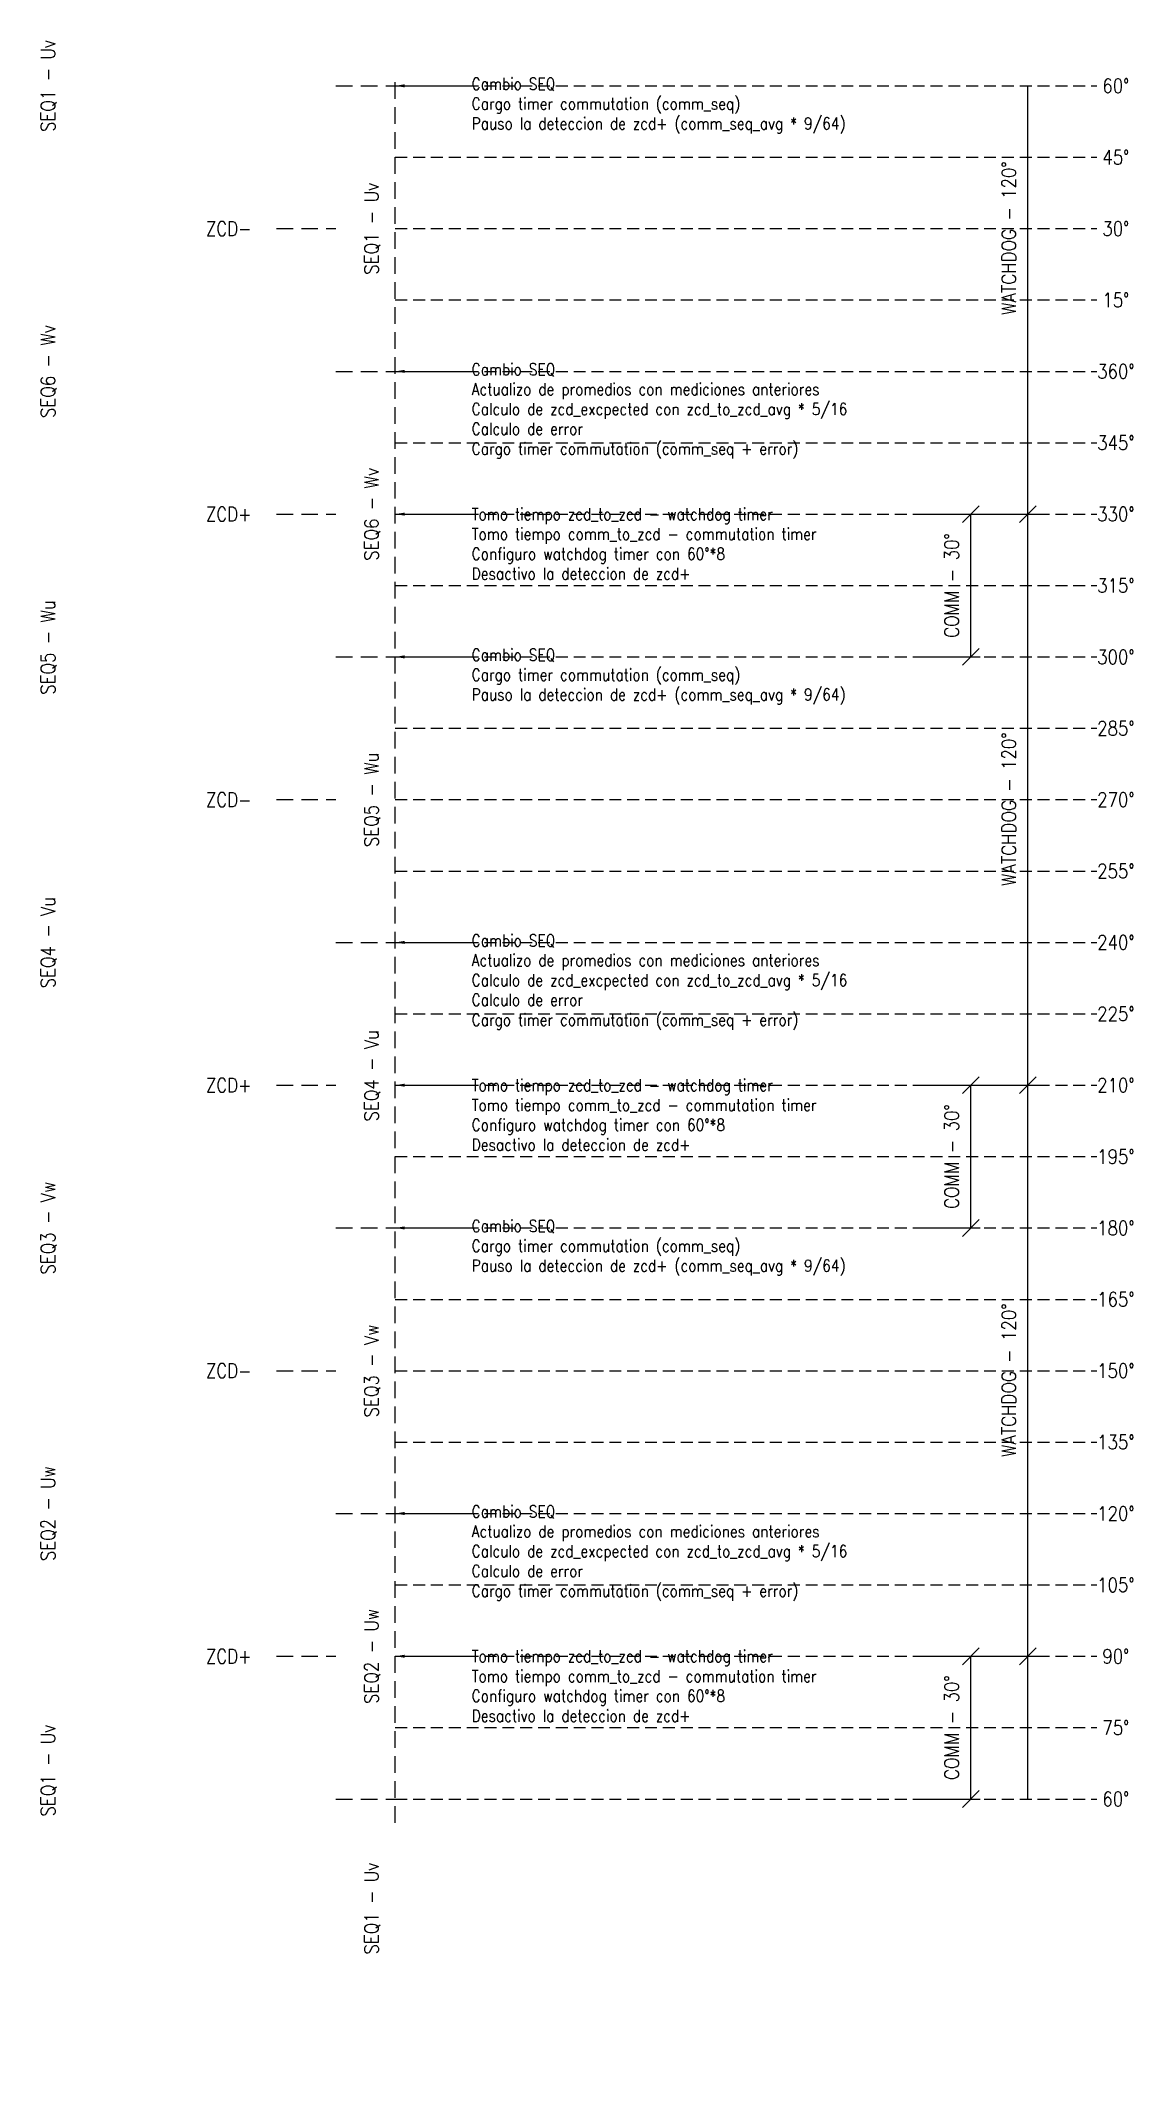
# Model space of a CAD drawing. Header units: millimetres. Extents: x -707 to 1373, y -97 to 993.
# Drawn here: x 1143.6 to 1373.1, y 563.3 to 992.5 of the extents above; entities that cross this region are included whole.
import ezdxf
from ezdxf import colors
from ezdxf.entities.mleader import LeaderData, LeaderLine
from ezdxf.enums import TextEntityAlignment as Align
from ezdxf.math import Vec2, Vec3

# ---------------------------------------------------------------- set-up
doc = ezdxf.new("R2010")
doc.units = ezdxf.units.MM
doc.header["$MEASUREMENT"] = 0
doc.linetypes.add('DASHED', pattern=[0.75, 0.5, -0.25])
doc.styles.add('RomanS', font='romans.shx', dxfattribs={"width": 0.85})

msp = doc.modelspace()

# ---------------------------------------------------------------- texts
at = {"style": 'RomanS', "width": 0.85}
for s, p in [('SEQ1 - Uv', (1145.05, 983.05)), ('WATCHDOG - 120°', (1347, 951.05)), ('SEQ1 - Uv', (1213.05, 953.05)), ('SEQ6 - Wv', (1145.05, 923.05)), ('SEQ6 - Wv', (1213.05, 893.05)), ('COMM - 30°', (1335, 878.05)), ('SEQ5 - Wu', (1145.05, 865.05)), ('WATCHDOG - 120°', (1347, 831.05)), ('SEQ5 - Wu', (1213.05, 833.05)), ('SEQ4 - Vu', (1145.05, 803.05)), ('SEQ4 - Vu', (1213.05, 775.05)), ('COMM - 30°', (1335, 758.05)), ('SEQ3 - Vw', (1145.05, 743.05)), ('WATCHDOG - 120°', (1347, 711.05)), ('SEQ3 - Vw', (1213.05, 713.05)), ('SEQ2 - Uw', (1145.05, 683.05)), ('SEQ2 - Uw', (1213.05, 653.05)), ('COMM - 30°', (1335, 638.05)), ('SEQ1 - Uv', (1145.05, 629.05)), ('SEQ1 - Uv', (1213.05, 600.05))]:
    msp.add_text(s, height=3, rotation=90, dxfattribs=at).set_placement(p, align=Align.MIDDLE_CENTER)
at = {"color": 8, "linetype": 'DASHED', "ltscale": 5, "style": 'RomanS', "width": 0.85}
for s, p in [('60°', (1369.5, 983.05)), ('45°', (1369.5, 968.05)), ('30°', (1369.5, 953.05)), ('15°', (1369.5, 938.05)), ('360°', (1369.5, 923.05)), ('345°', (1369.5, 908.05)), ('330°', (1369.5, 893.05)), ('315°', (1369.5, 878.05)), ('300°', (1369.5, 863.05)), ('285°', (1369.5, 848.05)), ('270°', (1369.5, 833.05)), ('255°', (1369.5, 818.05)), ('240°', (1369.5, 803.05)), ('225°', (1369.5, 788.05)), ('210°', (1369.5, 773.05)), ('195°', (1369.5, 758.05)), ('180°', (1369.5, 743.05)), ('165°', (1369.5, 728.05)), ('150°', (1369.5, 713.05)), ('135°', (1369.5, 698.05)), ('120°', (1369.5, 683.05)), ('105°', (1369.5, 668.05)), ('90°', (1369.5, 653.05)), ('75°', (1369.5, 638.05)), ('60°', (1369.5, 623.05))]:
    msp.add_text(s, height=3, dxfattribs=at).set_placement(p, align=Align.MIDDLE_CENTER)
at = {"style": 'RomanS', "width": 0.85}
for s, p in [('ZCD-', (1183.05, 953.05)), ('ZCD+', (1183.05, 893.05)), ('ZCD-', (1183.05, 833.05)), ('ZCD+', (1183.05, 773.05)), ('ZCD-', (1183.05, 713.05)), ('ZCD+', (1183.05, 653.05))]:
    msp.add_text(s, height=3, dxfattribs=at).set_placement(p, align=Align.MIDDLE_CENTER)

# ---------------------------------------------------------------- linework, layer by layer
at = {"color": 1, "linetype": 'DASHED', "ltscale": 7}
for points in [[(1205.55, 983.05), (1218.05, 983.05)], [(1218.05, 618.05), (1218.05, 984.05)], [(1193.05, 953.05), (1205.55, 953.05)], [(1205.55, 923.05), (1218.05, 923.05)], [(1193.05, 893.05), (1205.55, 893.05)], [(1205.55, 863.05), (1218.05, 863.05)], [(1193.05, 833.05), (1205.55, 833.05)], [(1205.55, 803.05), (1218.05, 803.05)], [(1193.05, 773.05), (1205.55, 773.05)], [(1205.55, 743.05), (1218.05, 743.05)], [(1193.05, 713.05), (1205.55, 713.05)], [(1205.55, 683.05), (1218.05, 683.05)], [(1193.05, 653.05), (1205.55, 653.05)], [(1205.55, 623.05), (1218.05, 623.05)]]:
    msp.add_lwpolyline(points, dxfattribs=at)
at = {"color": 8, "linetype": 'DASHED', "ltscale": 5}
for points in [[(1218.05, 983.05), (1365.5, 983.05)], [(1218.05, 968.05), (1365.5, 968.05)], [(1218.05, 953.05), (1365.5, 953.05)], [(1218.05, 938.05), (1365.5, 938.05)], [(1218.05, 923.05), (1365.5, 923.05)], [(1218.05, 908.05), (1365.5, 908.05)], [(1218.05, 893.05), (1365.5, 893.05)], [(1218.05, 878.05), (1365.5, 878.05)], [(1218.05, 863.05), (1365.5, 863.05)], [(1218.05, 848.05), (1365.5, 848.05)], [(1218.05, 833.05), (1365.5, 833.05)], [(1218.05, 818.05), (1365.5, 818.05)], [(1218.05, 803.05), (1365.5, 803.05)], [(1218.05, 788.05), (1365.5, 788.05)], [(1218.05, 773.05), (1365.5, 773.05)], [(1218.05, 758.05), (1365.5, 758.05)], [(1218.05, 743.05), (1365.5, 743.05)], [(1218.05, 728.05), (1365.5, 728.05)], [(1218.05, 713.05), (1365.5, 713.05)], [(1218.05, 698.05), (1365.5, 698.05)], [(1218.05, 683.05), (1365.5, 683.05)], [(1218.05, 668.05), (1365.5, 668.05)], [(1218.05, 653.05), (1365.5, 653.05)], [(1218.05, 638.05), (1365.5, 638.05)], [(1218.05, 623.05), (1365.5, 623.05)]]:
    msp.add_lwpolyline(points, dxfattribs=at)
at = {"color": 1, "linetype": 'Continuous', "ltscale": 7}
for points in [[(1351, 893.05), (1351, 983.05)], [(1328, 893.05), (1353, 893.05)], [(1337.23, 891.28), (1340.77, 894.82)], [(1339, 863.05), (1339, 893.05)], [(1349.23, 891.28), (1352.77, 894.82)], [(1351, 773.05), (1351, 893.05)], [(1328, 863.05), (1341, 863.05)], [(1337.23, 861.28), (1340.77, 864.82)], [(1328, 773.05), (1353, 773.05)], [(1337.23, 771.28), (1340.77, 774.82)], [(1339, 743.05), (1339, 773.05)], [(1349.23, 771.28), (1352.77, 774.82)], [(1351, 653.05), (1351, 773.05)], [(1328, 743.05), (1341, 743.05)], [(1337.23, 741.28), (1340.77, 744.82)], [(1328, 653.05), (1353, 653.05)], [(1337.23, 651.28), (1340.77, 654.82)], [(1339, 623.05), (1339, 653.05)], [(1349.23, 651.28), (1352.77, 654.82)], [(1351, 623.05), (1351, 653.05)], [(1328, 623.05), (1341, 623.05)], [(1337.23, 621.28), (1340.77, 624.82)]]:
    msp.add_lwpolyline(points, dxfattribs=at)

msp.set_redraw_order([(e.dxf.handle, doc.entitydb.next_handle()) for e in msp.query("TEXT MTEXT ATTDEF DIMENSION ARC_DIMENSION")])  # texts and dimensions are drawn at this point

# ---------------------------------------------------------------- leaders
ml = msp.add_multileader_mtext('Standard')
ml.set_content('Cambio SEQ\\PCargo timer commutation (comm_seq)\\PPauso la deteccion de zcd+ (comm_seq_avg * 9/64)', color=256, style='RomanS')
ml.set_leader_properties()
ml.build(insert=Vec2(0, 0))
ml.multileader.update_dxf_attribs({"dogleg_length": 1, "arrow_head_size": 2})
ctx = ml.context
ctx.base_point, ctx.char_height, ctx.arrow_head_size, ctx.landing_gap_size, ctx.plane_origin = Vec3(1234, 983.05), 2.5, 2, 0.09, Vec3(1218.05, 973.05)
notes = []
notes.append((ctx, [(0, (1, 1, 0), (1233, 983.05), (1, 0), 1, [(0, [(1218.05, 983.05)], 0, [])])]))
ctx.mtext.insert, ctx.mtext.flow_direction = Vec3(1234.09, 984.72), 5
ml = msp.add_multileader_mtext('Standard')
ml.set_content('Cambio SEQ\\PActualizo de promedios con mediciones anteriores\\PCalculo de zcd_excpected con zcd_to_zcd_avg * 5/16\\PCalculo de error\\PCargo timer commutation (comm_seq + error)', color=256, style='RomanS')
ml.set_leader_properties()
ml.build(insert=Vec2(0, 0))
ml.multileader.update_dxf_attribs({"dogleg_length": 1, "arrow_head_size": 2})
ctx = ml.context
ctx.base_point, ctx.char_height, ctx.arrow_head_size, ctx.landing_gap_size, ctx.plane_origin = Vec3(1234, 923.05), 2.5, 2, 0.09, Vec3(1218.05, 913.05)
notes.append((ctx, [(0, (1, 1, 0), (1233, 923.05), (1, 0), 1, [(0, [(1218.05, 923.05)], 0, [])])]))
ctx.mtext.insert, ctx.mtext.flow_direction = Vec3(1234.09, 924.72), 5
ml = msp.add_multileader_mtext('Standard')
ml.set_content('Tomo tiempo zcd_to_zcd - watchdog timer\\PTomo tiempo comm_to_zcd - commutation timer\\PConfiguro watchdog timer con 60°*8\\PDesactivo la deteccion de zcd+', color=256, style='RomanS')
ml.set_leader_properties()
ml.build(insert=Vec2(0, 0))
ml.multileader.update_dxf_attribs({"dogleg_length": 1, "arrow_head_size": 2})
ctx = ml.context
ctx.base_point, ctx.char_height, ctx.arrow_head_size, ctx.landing_gap_size, ctx.plane_origin = Vec3(1234, 893.05), 2.5, 2, 0.09, Vec3(1218.05, 893.05)
notes.append((ctx, [(0, (1, 1, 0), (1233, 893.05), (1, 0), 1, [(0, [(1218.05, 893.05)], 0, [])])]))
ctx.mtext.insert, ctx.mtext.flow_direction = Vec3(1234.09, 894.3), 5
ml = msp.add_multileader_mtext('Standard')
ml.set_content('Cambio SEQ\\PCargo timer commutation (comm_seq)\\PPauso la deteccion de zcd+ (comm_seq_avg * 9/64)', color=256, style='RomanS')
ml.set_leader_properties()
ml.build(insert=Vec2(0, 0))
ml.multileader.update_dxf_attribs({"dogleg_length": 1, "arrow_head_size": 2})
ctx = ml.context
ctx.base_point, ctx.char_height, ctx.arrow_head_size, ctx.landing_gap_size, ctx.plane_origin = Vec3(1234, 863.05), 2.5, 2, 0.09, Vec3(1218.05, 853.05)
notes.append((ctx, [(0, (1, 1, 0), (1233, 863.05), (1, 0), 1, [(0, [(1218.05, 863.05)], 0, [])])]))
ctx.mtext.insert, ctx.mtext.flow_direction = Vec3(1234.09, 864.72), 5
ml = msp.add_multileader_mtext('Standard')
ml.set_content('Cambio SEQ\\PActualizo de promedios con mediciones anteriores\\PCalculo de zcd_excpected con zcd_to_zcd_avg * 5/16\\PCalculo de error\\PCargo timer commutation (comm_seq + error)', color=256, style='RomanS')
ml.set_leader_properties()
ml.build(insert=Vec2(0, 0))
ml.multileader.update_dxf_attribs({"dogleg_length": 1, "arrow_head_size": 2})
ctx = ml.context
ctx.base_point, ctx.char_height, ctx.arrow_head_size, ctx.landing_gap_size, ctx.plane_origin = Vec3(1234, 803.05), 2.5, 2, 0.09, Vec3(1218.05, 788.05)
notes.append((ctx, [(0, (1, 1, 0), (1233, 803.05), (1, 0), 1, [(0, [(1218.05, 803.05)], 0, [])])]))
ctx.mtext.insert, ctx.mtext.flow_direction = Vec3(1234.09, 804.72), 5
ml = msp.add_multileader_mtext('Standard')
ml.set_content('Tomo tiempo zcd_to_zcd - watchdog timer\\PTomo tiempo comm_to_zcd - commutation timer\\PConfiguro watchdog timer con 60°*8\\PDesactivo la deteccion de zcd+', color=256, style='RomanS')
ml.set_leader_properties()
ml.build(insert=Vec2(0, 0))
ml.multileader.update_dxf_attribs({"dogleg_length": 1, "arrow_head_size": 2})
ctx = ml.context
ctx.base_point, ctx.char_height, ctx.arrow_head_size, ctx.landing_gap_size, ctx.plane_origin = Vec3(1234, 773.05), 2.5, 2, 0.09, Vec3(1218.05, 769.05)
notes.append((ctx, [(0, (1, 1, 0), (1233, 773.05), (1, 0), 1, [(0, [(1218.05, 773.05)], 0, [])])]))
ctx.mtext.insert, ctx.mtext.flow_direction = Vec3(1234.09, 774.3), 5
ml = msp.add_multileader_mtext('Standard')
ml.set_content('Cambio SEQ\\PCargo timer commutation (comm_seq)\\PPauso la deteccion de zcd+ (comm_seq_avg * 9/64)', color=256, style='RomanS')
ml.set_leader_properties()
ml.build(insert=Vec2(0, 0))
ml.multileader.update_dxf_attribs({"dogleg_length": 1, "arrow_head_size": 2})
ctx = ml.context
ctx.base_point, ctx.char_height, ctx.arrow_head_size, ctx.landing_gap_size, ctx.plane_origin = Vec3(1234, 743.05), 2.5, 2, 0.09, Vec3(1218.05, 730.05)
notes.append((ctx, [(0, (1, 1, 0), (1233, 743.05), (1, 0), 1, [(0, [(1218.05, 743.05)], 0, [])])]))
ctx.mtext.insert, ctx.mtext.flow_direction = Vec3(1234.09, 744.72), 5
ml = msp.add_multileader_mtext('Standard')
ml.set_content('Cambio SEQ\\PActualizo de promedios con mediciones anteriores\\PCalculo de zcd_excpected con zcd_to_zcd_avg * 5/16\\PCalculo de error\\PCargo timer commutation (comm_seq + error)', color=256, style='RomanS')
ml.set_leader_properties()
ml.build(insert=Vec2(0, 0))
ml.multileader.update_dxf_attribs({"dogleg_length": 1, "arrow_head_size": 2})
ctx = ml.context
ctx.base_point, ctx.char_height, ctx.arrow_head_size, ctx.landing_gap_size, ctx.plane_origin = Vec3(1234, 683.05), 2.5, 2, 0.09, Vec3(1218.05, 672.05)
notes.append((ctx, [(0, (1, 1, 0), (1233, 683.05), (1, 0), 1, [(0, [(1218.05, 683.05)], 0, [])])]))
ctx.mtext.insert, ctx.mtext.flow_direction = Vec3(1234.09, 684.72), 5
ml = msp.add_multileader_mtext('Standard')
ml.set_content('Tomo tiempo zcd_to_zcd - watchdog timer\\PTomo tiempo comm_to_zcd - commutation timer\\PConfiguro watchdog timer con 60°*8\\PDesactivo la deteccion de zcd+', color=256, style='RomanS')
ml.set_leader_properties()
ml.build(insert=Vec2(0, 0))
ml.multileader.update_dxf_attribs({"dogleg_length": 1, "arrow_head_size": 2})
ctx = ml.context
ctx.base_point, ctx.char_height, ctx.arrow_head_size, ctx.landing_gap_size, ctx.plane_origin = Vec3(1234, 653.05), 2.5, 2, 0.09, Vec3(1218.05, 653.05)
notes.append((ctx, [(0, (1, 1, 0), (1233, 653.05), (1, 0), 1, [(0, [(1218.05, 653.05)], 0, [])])]))
ctx.mtext.insert, ctx.mtext.flow_direction = Vec3(1234.09, 654.3), 5
for ctx, leaders in notes:
    for number, flags, end, landing, length, lines in leaders:
        leader = LeaderData()
        leader.index, (leader.has_last_leader_line, leader.has_dogleg_vector, leader.attachment_direction) = number, flags
        leader.last_leader_point, leader.dogleg_vector, leader.dogleg_length = Vec3(end), Vec3(landing), length
        for number, points, colour, breaks in lines:
            line = LeaderLine()
            line.index, line.vertices, line.color, line.breaks = number, Vec3.list(points), colors.encode_raw_color(colour), breaks
            leader.lines.append(line)
        ctx.leaders.append(leader)

doc.saveas('drawing.dxf')
